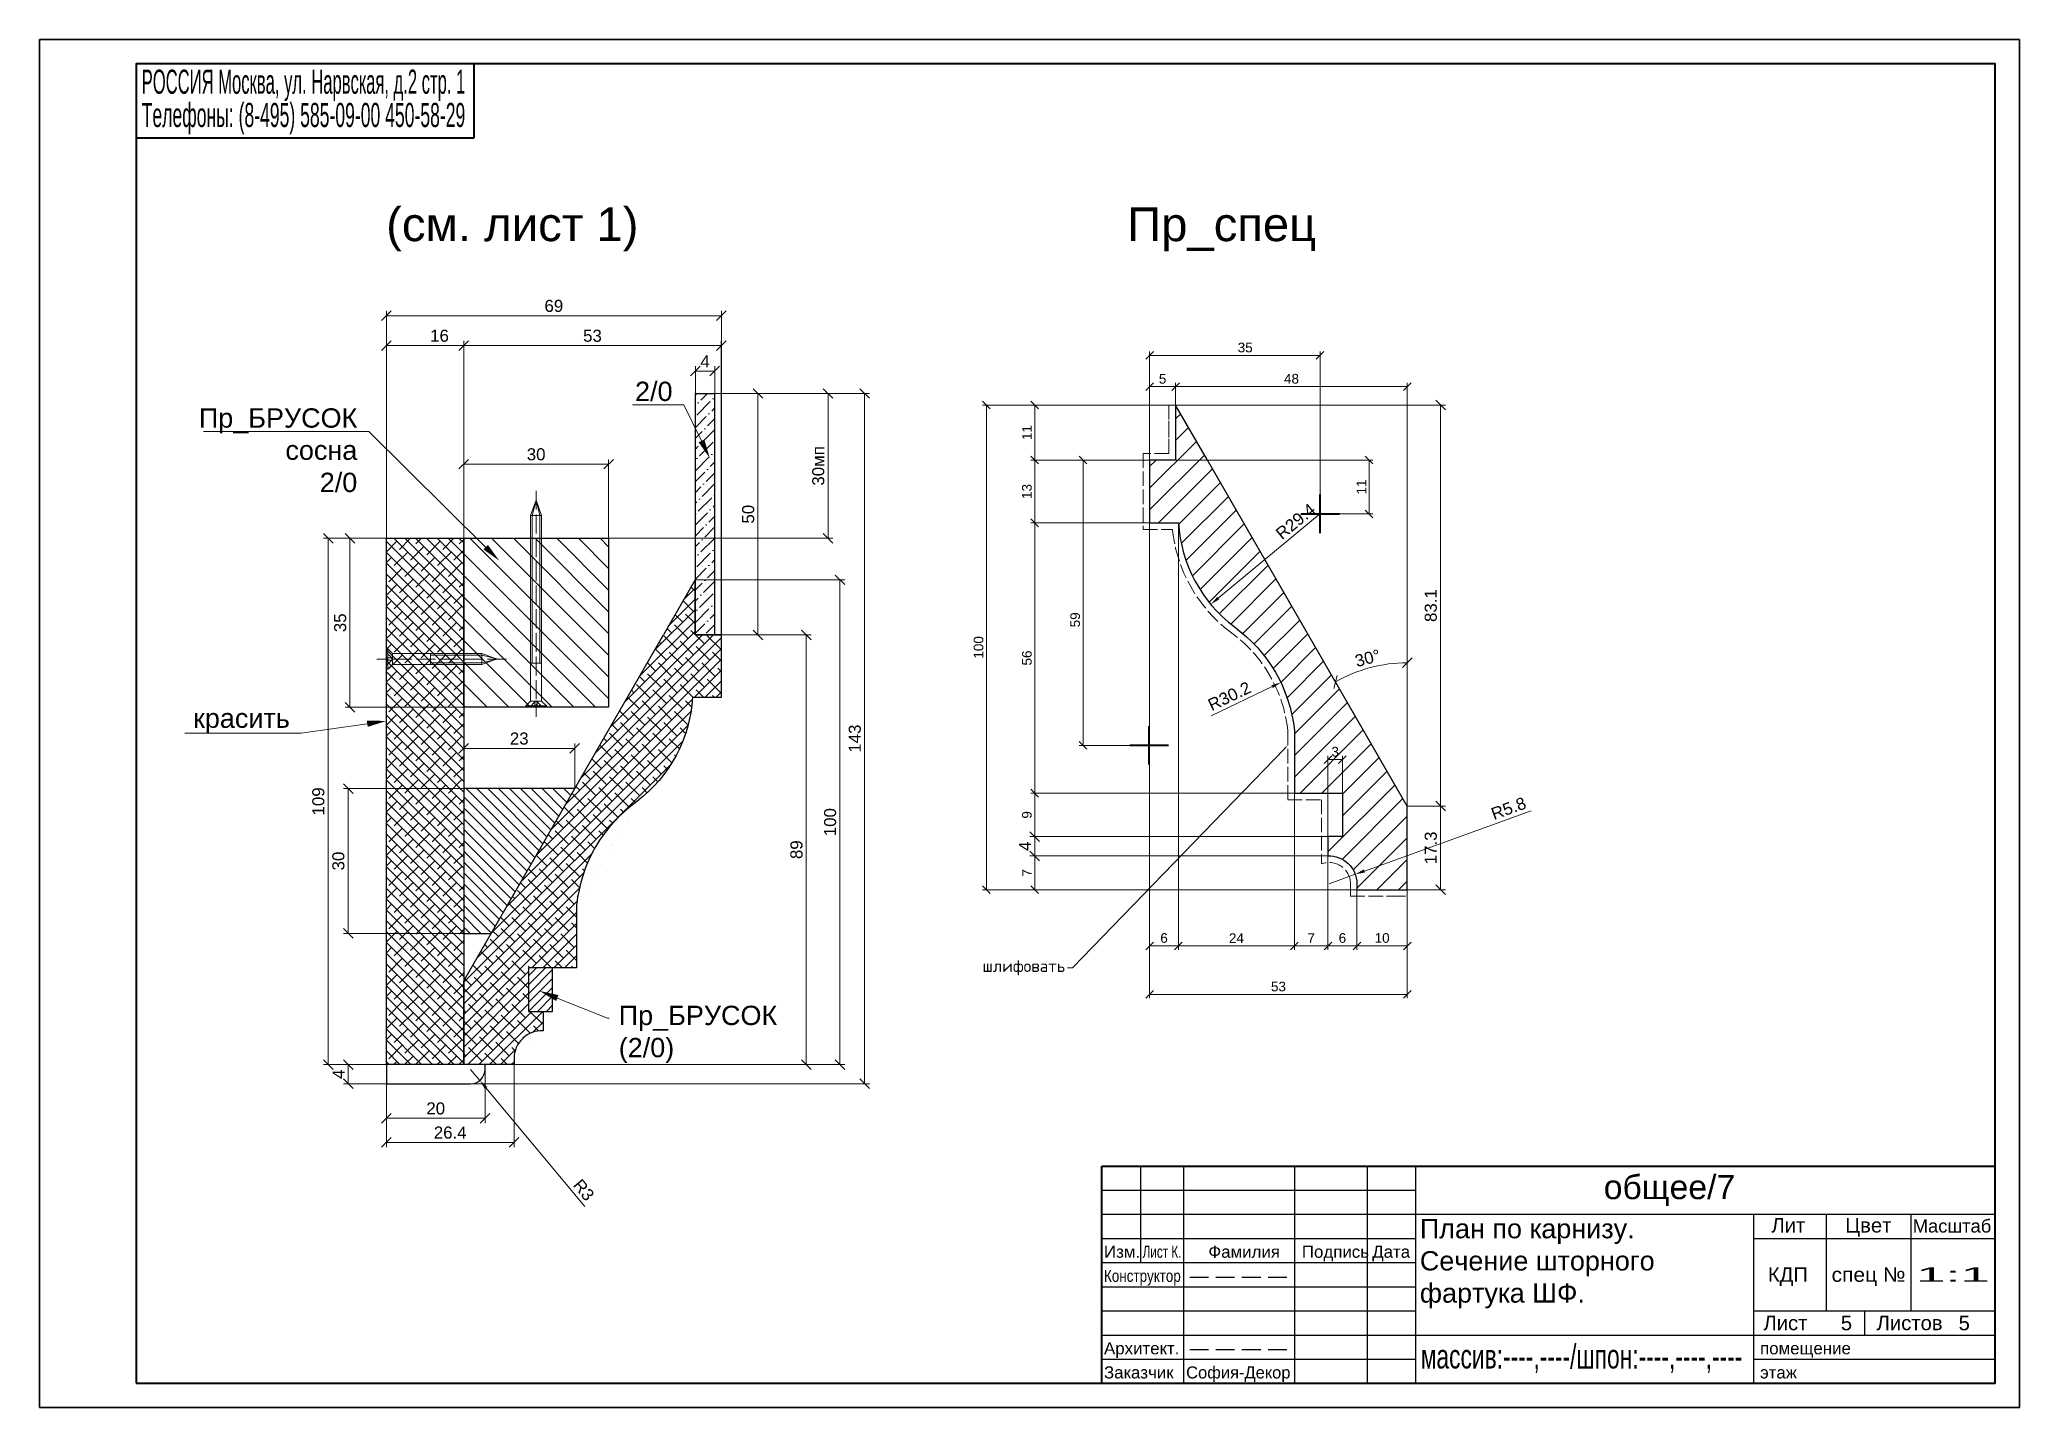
# Model space of a CAD drawing. Header units: millimetres. Extents: x 0 to 410, y 0 to 283.
import ezdxf
from ezdxf import colors
from ezdxf.entities.mleader import LeaderData, LeaderLine
from ezdxf.enums import TextEntityAlignment as Align
from ezdxf.math import Vec2, Vec3

# ---------------------------------------------------------------- set-up
doc = ezdxf.new("R2010")
doc.units = ezdxf.units.MM
for name, pattern in [('ACAD_ISO02W100', [15, 12, -3]), ('AM_ISO02W050', [7.5, 6, -1.5]), ('AM_ISO08W050', [18, 12, -1.5, 3, -1.5])]:
    doc.linetypes.add(name, pattern=pattern)
doc.layers.get('DEFPOINTS').update_dxf_attribs({"color": 106, "lineweight": 5})
for name, color, linetype, lineweight in [('pechatnaya_ramka', 2, 'Continuous', 30), ('КАРНИЗ МДФ', 31, 'Continuous', 30), ('КАРНИЗ Пр_N221', 3, 'Continuous', 30), ('крепеж', 3, 'Continuous', 15), ('Линии Размерные и Текст', 1, 'Continuous', 5), ('Линии Штриховки и Заливка', 1, 'Continuous', 5), ('профили', 20, 'Continuous', 30), ('размеры', 1, 'Continuous', 5), ('служебный слой РАЗМЕРЫ', 4, 'Continuous', 13), ('служебный слой ШТРИХОВКА', 4, 'Continuous', 5), ('ШТАМП', 7, 'Continuous', 30)]:
    doc.layers.add(name, color=color, linetype=linetype, lineweight=lineweight)
doc.styles.get("Standard").update_dxf_attribs({"font": 'arial.ttf'})
doc.styles.add('ЕСКД профили текст', font='isocpeur.ttf')
doc.dimstyles.get("Standard").update_dxf_attribs({"dimscale": 0, "dimtxt": 2.5, "dimasz": 2, "dimexe": 1, "dimexo": 0, "dimgap": 0.75, "dimtad": 1, "dimdsep": 46, "dimtxsty": 'Standard', "dimblk": 'OBLIQUE', "dimcen": 1.5, "dimclrd": 256, "dimclre": 256, "dimclrt": 7, "dimazin": 0, "dimtfac": 1, "dimtmove": 1, "dimatfit": 3, "dimfxl": 1, "dimtolj": 1, "dimtzin": 0, "dimlwd": 5, "dimlwe": 5, "dimarcsym": 0})
doc.dimstyles.new('STANDARD 16', dxfattribs={"dimscale": 0.8, "dimtxt": 2.5, "dimasz": 2, "dimexe": 1, "dimexo": 0, "dimgap": 0.75, "dimtad": 1, "dimdec": 0, "dimlfac": 16, "dimdsep": 46, "dimtxsty": 'Standard', "dimblk": 'OBLIQUE', "dimcen": 1.5, "dimclrd": 256, "dimclre": 256, "dimclrt": 7, "dimazin": 0, "dimtfac": 1, "dimtdec": 0, "dimtmove": 1, "dimatfit": 3, "dimfxl": 1, "dimtolj": 1, "dimtzin": 0, "dimlwd": 5, "dimlwe": 5, "dimarcsym": 0})
doc.dimstyles.new('STANDARD$4', dxfattribs={"dimscale": 0, "dimtxt": 2.5, "dimasz": 2, "dimexe": 1, "dimexo": 0, "dimgap": 0.75, "dimtad": 1, "dimdsep": 46, "dimtxsty": 'Standard', "dimblk1": 'OBLIQUE', "dimsah": 1, "dimcen": 1.5, "dimse1": 1, "dimclrd": 256, "dimclre": 256, "dimclrt": 7, "dimazin": 0, "dimtfac": 1, "dimtmove": 1, "dimatfit": 3, "dimldrblk": 'DOT', "dimfxl": 1, "dimtolj": 1, "dimtzin": 0, "dimlwd": 5, "dimlwe": 5, "dimarcsym": 0})

msp = doc.modelspace()

# ---------------------------------------------------------------- texts
at = {"layer": 'Линии Размерные и Текст'}
for s, p in [('(см. лист 1) ', (71.76, 241.591)), ('Пр_спец ', (225.204, 241.591))]:
    msp.add_text(s, height=7, dxfattribs=at).set_placement(p)
at = {"layer": 'ШТАМП', "lineweight": -3}
for s, height, width, p, p2 in [('РОССИЯ Москва, ул. Нарвская, д.2 стр. 1', 5, 0.492056, (21.142, 272.125), (88.145, 272.125)), ('Телефоны: (8-495) 585-09-00 450-58-29', 5, 0.521055, (21.142, 265.235), (88.145, 265.235)), ('Лист К.', 2.5, 0.695137, (228.392, 31), (236.431, 31)), ('спец №', 3, 1.036833, (371.04, 26.019), (386.34, 26.019)), ('1:1', 3, 2.626133, (388.54, 26.019), (403.84, 26.019)), ('Конструктор', 2.5, 0.796844, (220.392, 26), (236.291, 26)), ('----', 2.5, 4.64604, (237.392, 26), (259.006, 26)), ('массив:----,----/шпон:----,----,----', 5, 0.675513, (285.979, 8.062), (352.569, 8.062)), ('София-Декор', 2.5, 0.979626, (237.392, 6), (259.006, 6)), ('----', 2.5, 4.64604, (237.392, 11), (259.006, 11))]:
    msp.add_text(s, height=height, dxfattribs=dict(at, width=width)).set_placement(p, p2, align=Align.FIT)
for s, height, p in [('общее/7', 5, (323.868, 43.145)), ('Лит', 3, (358.58, 36.227)), ('Цвет', 3, (373.865, 36.227)), ('Изм.', 2.5, (220.392, 31)), ('Фамилия', 2.5, (242.004, 31)), ('Подпись', 2.5, (261.365, 31)), ('Дата', 2.5, (275.935, 31)), ('КДП', 3, (357.856, 26.019)), ('Лист', 3, (356.935, 16)), ('Листов', 3, (380.369, 16)), ('Архитект.', 2.5, (220.392, 11)), ('помещение', 2.5, (356.235, 11)), ('Заказчик', 2.5, (220.392, 6)), ('этаж', 2.5, (356.235, 6))]:
    msp.add_text(s, height=height, dxfattribs=at).set_placement(p)
msp.add_text('Масштаб', height=2.7208, dxfattribs=at).set_placement((387.849, 36.227), (404.111, 36.227), align=Align.ALIGNED)
for p in [(374.125, 18.984), (398.514, 18.984)]:
    msp.add_text('5', height=3, dxfattribs=at).set_placement(p, align=Align.TOP_CENTER)
at = {"layer": 'ШТАМП', "insert": (285.789, 39.04), "char_height": 4, "attachment_point": 1}
msp.add_mtext_dynamic_manual_height_columns('План по карнизу.\\PСечение шторного фартука ШФ.', width=67.13095, gutter_width=20, heights=[0], dxfattribs=at)

# ---------------------------------------------------------------- blocks, each defined once
blk = doc.blocks.new('_OBLIQUE')
at = {"color": 0, "linetype": 'ByBlock'}
blk.add_line((-0.5, -0.5), (0.5, 0.5), dxfattribs=at)
blk = doc.blocks.new('*D146')
at = {"layer": 'DEFPOINTS', "color": 0, "transparency": 16777216}
for p in [(51.97, 27.33), (53.35, -22.67), (60.94, -22.67)]:
    blk.add_point(p, dxfattribs=at)
at = {"layer": 'размеры', "lineweight": 5, "transparency": 16777216}
for p, q in [((51.97, 27.33), (61.94, 27.33)), ((60.94, 27.33), (60.94, -22.67)), ((53.35, -22.67), (61.94, -22.67))]:
    blk.add_line(p, q, dxfattribs=at)
at = {"layer": 'размеры', "lineweight": 5, "transparency": 16777216, "xscale": 2, "yscale": 2, "zscale": 2}
for p, rotation in [((60.94, 27.33), 90), ((60.94, -22.67), 270)]:
    blk.add_blockref('_OBLIQUE', p, dxfattribs=dict(at, rotation=rotation))
at = {"layer": 'размеры', "color": 7, "transparency": 16777216, "insert": (58.92, 2.33), "char_height": 2.5, "attachment_point": 5, "rotation": 90}
blk.add_mtext('\\A1;50', dxfattribs=at)
blk = doc.blocks.new('*D147')
at = {"layer": 'DEFPOINTS', "color": 0, "transparency": 16777216}
for p in [(53.34, -22.67), (10.43, -111.67), (70.94, -111.67)]:
    blk.add_point(p, dxfattribs=at)
at = {"layer": 'размеры', "lineweight": 5, "transparency": 16777216}
for p, q in [((53.34, -22.67), (71.94, -22.67)), ((70.94, -22.67), (70.94, -111.67)), ((10.43, -111.67), (71.94, -111.67))]:
    blk.add_line(p, q, dxfattribs=at)
at = {"layer": 'размеры', "lineweight": 5, "transparency": 16777216, "xscale": 2, "yscale": 2, "zscale": 2}
for p, rotation in [((70.94, -22.67), 90), ((70.94, -111.67), 270)]:
    blk.add_blockref('_OBLIQUE', p, dxfattribs=dict(at, rotation=rotation))
at = {"layer": 'размеры', "color": 7, "transparency": 16777216, "insert": (68.92, -67.17), "char_height": 2.5, "attachment_point": 5, "rotation": 90}
blk.add_mtext('\\A1;89', dxfattribs=at)
blk = doc.blocks.new('*D148')
at = {"layer": 'DEFPOINTS', "color": 0, "transparency": 16777216}
for p in [(47.97, -11.27), (77.91, -11.27), (10.43, -111.67)]:
    blk.add_point(p, dxfattribs=at)
at = {"layer": 'размеры', "lineweight": 5, "transparency": 16777216}
for p, q in [((47.97, -11.27), (78.91, -11.27)), ((77.91, -111.67), (77.91, -11.27)), ((10.43, -111.67), (78.91, -111.67))]:
    blk.add_line(p, q, dxfattribs=at)
at = {"layer": 'размеры', "lineweight": 5, "transparency": 16777216, "xscale": 2, "yscale": 2, "zscale": 2}
for p, rotation in [((77.91, -11.27), 90), ((77.91, -111.67), 270)]:
    blk.add_blockref('_OBLIQUE', p, dxfattribs=dict(at, rotation=rotation))
at = {"layer": 'размеры', "color": 7, "transparency": 16777216, "insert": (75.88, -61.47), "char_height": 2.5, "attachment_point": 5, "rotation": 90}
blk.add_mtext('\\A1;100', dxfattribs=at)
blk = doc.blocks.new('*D149')
at = {"layer": 'DEFPOINTS', "color": 0, "transparency": 16777216}
for p in [(51.97, 27.33), (1.43, -115.67), (83.02, -115.67)]:
    blk.add_point(p, dxfattribs=at)
at = {"layer": 'размеры', "lineweight": 5, "transparency": 16777216}
for p, q in [((51.97, 27.33), (84.02, 27.33)), ((83.02, 27.33), (83.02, -115.67)), ((1.43, -115.67), (84.02, -115.67))]:
    blk.add_line(p, q, dxfattribs=at)
at = {"layer": 'размеры', "lineweight": 5, "transparency": 16777216, "xscale": 2, "yscale": 2, "zscale": 2}
for p, rotation in [((83.02, 27.33), 90), ((83.02, -115.67), 270)]:
    blk.add_blockref('_OBLIQUE', p, dxfattribs=dict(at, rotation=rotation))
at = {"layer": 'размеры', "color": 7, "transparency": 16777216, "insert": (81, -44.17), "char_height": 2.5, "attachment_point": 5, "rotation": 90}
blk.add_mtext('\\A1;143', dxfattribs=at)
blk = doc.blocks.new('*D150')
at = {"layer": 'DEFPOINTS', "color": 0, "transparency": 16777216}
for p in [(0, -54.52), (-23.91, -84.52), (0, -84.52)]:
    blk.add_point(p, dxfattribs=at)
at = {"layer": 'размеры', "lineweight": 5, "transparency": 16777216}
for p, q in [((0, -54.52), (-24.91, -54.52)), ((-23.91, -54.52), (-23.91, -84.52)), ((0, -84.52), (-24.91, -84.52))]:
    blk.add_line(p, q, dxfattribs=at)
at = {"layer": 'размеры', "lineweight": 5, "transparency": 16777216, "xscale": 2, "yscale": 2, "zscale": 2}
for p, rotation in [((-23.91, -54.52), 90), ((-23.91, -84.52), 270)]:
    blk.add_blockref('_OBLIQUE', p, dxfattribs=dict(at, rotation=rotation))
at = {"layer": 'размеры', "color": 7, "transparency": 16777216, "insert": (-25.94, -69.52), "char_height": 2.5, "attachment_point": 5, "rotation": 90}
blk.add_mtext('\\A1;30', dxfattribs=at)
blk = doc.blocks.new('*D151')
at = {"layer": 'DEFPOINTS', "color": 0, "transparency": 16777216}
for p in [(23, -46.19), (0, -54.77), (23, -54.52)]:
    blk.add_point(p, dxfattribs=at)
at = {"layer": 'размеры', "lineweight": 5, "transparency": 16777216}
for p, q in [((0, -54.77), (0, -45.19)), ((0, -46.19), (23, -46.19)), ((23, -54.52), (23, -45.19))]:
    blk.add_line(p, q, dxfattribs=at)
at = {"layer": 'размеры', "lineweight": 5, "transparency": 16777216, "xscale": 2, "yscale": 2, "zscale": 2, "rotation": 180}
blk.add_blockref('_OBLIQUE', (0, -46.19), dxfattribs=at)
at = {"layer": 'размеры', "lineweight": 5, "transparency": 16777216, "xscale": 2, "yscale": 2, "zscale": 2}
blk.add_blockref('_OBLIQUE', (23, -46.19), dxfattribs=at)
at = {"layer": 'размеры', "color": 7, "transparency": 16777216, "insert": (11.5, -44.16), "char_height": 2.5, "attachment_point": 5}
blk.add_mtext('\\A1;23', dxfattribs=at)
blk = doc.blocks.new('*D152')
at = {"layer": 'DEFPOINTS', "color": 0, "transparency": 16777216}
for p in [(51.97, 31.97), (47.97, 27.33), (51.97, 27.33)]:
    blk.add_point(p, dxfattribs=at)
at = {"layer": 'размеры', "lineweight": 5, "transparency": 16777216}
for p, q in [((47.97, 27.33), (47.97, 32.97)), ((51.97, 27.33), (51.97, 32.97)), ((47.97, 31.97), (51.97, 31.97))]:
    blk.add_line(p, q, dxfattribs=at)
at = {"layer": 'размеры', "lineweight": 5, "transparency": 16777216, "xscale": 2, "yscale": 2, "zscale": 2, "rotation": 180}
blk.add_blockref('_OBLIQUE', (47.97, 31.97), dxfattribs=at)
at = {"layer": 'размеры', "lineweight": 5, "transparency": 16777216, "xscale": 2, "yscale": 2, "zscale": 2}
blk.add_blockref('_OBLIQUE', (51.97, 31.97), dxfattribs=at)
at = {"layer": 'размеры', "color": 7, "transparency": 16777216, "insert": (49.97, 33.97), "char_height": 2.5, "attachment_point": 5}
blk.add_mtext('\\A1;4', dxfattribs=at)
blk = doc.blocks.new('*D153')
at = {"layer": 'DEFPOINTS', "color": 0, "transparency": 16777216}
for p in [(53.35, 43.43), (-16, -2.67), (53.35, -22.67)]:
    blk.add_point(p, dxfattribs=at)
at = {"layer": 'размеры', "lineweight": 5, "transparency": 16777216}
for p, q in [((-16, -2.67), (-16, 44.43)), ((-16, 43.43), (53.35, 43.43)), ((53.35, -22.67), (53.35, 44.43))]:
    blk.add_line(p, q, dxfattribs=at)
at = {"layer": 'размеры', "lineweight": 5, "transparency": 16777216, "xscale": 2, "yscale": 2, "zscale": 2, "rotation": 180}
blk.add_blockref('_OBLIQUE', (-16, 43.43), dxfattribs=at)
at = {"layer": 'размеры', "lineweight": 5, "transparency": 16777216, "xscale": 2, "yscale": 2, "zscale": 2}
blk.add_blockref('_OBLIQUE', (53.35, 43.43), dxfattribs=at)
at = {"layer": 'размеры', "color": 7, "transparency": 16777216, "insert": (18.67, 45.46), "char_height": 2.5, "attachment_point": 5}
blk.add_mtext('\\A1;69', dxfattribs=at)
blk = doc.blocks.new('*D154')
at = {"layer": 'DEFPOINTS', "color": 0, "transparency": 16777216}
for p in [(-16, -111.68), (4.43, -111.67), (4.43, -122.81)]:
    blk.add_point(p, dxfattribs=at)
at = {"layer": 'размеры', "lineweight": 5, "transparency": 16777216}
for p, q in [((-16, -111.68), (-16, -123.81)), ((4.43, -111.67), (4.43, -123.81)), ((-16, -122.81), (4.43, -122.81))]:
    blk.add_line(p, q, dxfattribs=at)
at = {"layer": 'размеры', "lineweight": 5, "transparency": 16777216, "xscale": 2, "yscale": 2, "zscale": 2, "rotation": 180}
blk.add_blockref('_OBLIQUE', (-16, -122.81), dxfattribs=at)
at = {"layer": 'размеры', "lineweight": 5, "transparency": 16777216, "xscale": 2, "yscale": 2, "zscale": 2}
blk.add_blockref('_OBLIQUE', (4.43, -122.81), dxfattribs=at)
at = {"layer": 'размеры', "color": 7, "transparency": 16777216, "insert": (-5.79, -120.78), "char_height": 2.5, "attachment_point": 5}
blk.add_mtext('\\A1;20', dxfattribs=at)
blk = doc.blocks.new('*D155')
at = {"layer": 'DEFPOINTS', "color": 0, "transparency": 16777216}
for p in [(0, 37.25), (-16, -2.67), (0, -2.67)]:
    blk.add_point(p, dxfattribs=at)
at = {"layer": 'размеры', "lineweight": 5, "transparency": 16777216}
for p, q in [((-16, -2.67), (-16, 38.25)), ((-16, 37.25), (0, 37.25)), ((0, -2.67), (0, 38.25))]:
    blk.add_line(p, q, dxfattribs=at)
at = {"layer": 'размеры', "lineweight": 5, "transparency": 16777216, "xscale": 2, "yscale": 2, "zscale": 2, "rotation": 180}
blk.add_blockref('_OBLIQUE', (-16, 37.25), dxfattribs=at)
at = {"layer": 'размеры', "lineweight": 5, "transparency": 16777216, "xscale": 2, "yscale": 2, "zscale": 2}
blk.add_blockref('_OBLIQUE', (0, 37.25), dxfattribs=at)
at = {"layer": 'размеры', "color": 7, "transparency": 16777216, "insert": (-5, 39.28), "char_height": 2.5, "attachment_point": 5}
blk.add_mtext('\\A1;16', dxfattribs=at)
blk = doc.blocks.new('*D156')
at = {"layer": 'DEFPOINTS', "color": 0, "transparency": 16777216}
for p in [(53.34, 37.25), (0, 7.33), (53.34, -22.67)]:
    blk.add_point(p, dxfattribs=at)
at = {"layer": 'размеры', "lineweight": 5, "transparency": 16777216}
for p, q in [((0, 7.33), (0, 38.25)), ((0, 37.25), (53.34, 37.25)), ((53.34, -22.67), (53.34, 38.25))]:
    blk.add_line(p, q, dxfattribs=at)
at = {"layer": 'размеры', "lineweight": 5, "transparency": 16777216, "xscale": 2, "yscale": 2, "zscale": 2, "rotation": 180}
blk.add_blockref('_OBLIQUE', (0, 37.25), dxfattribs=at)
at = {"layer": 'размеры', "lineweight": 5, "transparency": 16777216, "xscale": 2, "yscale": 2, "zscale": 2}
blk.add_blockref('_OBLIQUE', (53.34, 37.25), dxfattribs=at)
at = {"layer": 'размеры', "color": 7, "transparency": 16777216, "insert": (26.67, 39.28), "char_height": 2.5, "attachment_point": 5}
blk.add_mtext('\\A1;53', dxfattribs=at)
blk = doc.blocks.new('*D157')
at = {"layer": 'DEFPOINTS', "color": 0, "transparency": 16777216}
for p in [(30, 12.69), (0, -2.67), (30, -2.67)]:
    blk.add_point(p, dxfattribs=at)
at = {"layer": 'размеры', "lineweight": 5, "transparency": 16777216}
for p, q in [((0, -2.67), (0, 13.69)), ((0, 12.69), (30, 12.69)), ((30, -2.67), (30, 13.69))]:
    blk.add_line(p, q, dxfattribs=at)
at = {"layer": 'размеры', "lineweight": 5, "transparency": 16777216, "xscale": 2, "yscale": 2, "zscale": 2, "rotation": 180}
blk.add_blockref('_OBLIQUE', (0, 12.69), dxfattribs=at)
at = {"layer": 'размеры', "lineweight": 5, "transparency": 16777216, "xscale": 2, "yscale": 2, "zscale": 2}
blk.add_blockref('_OBLIQUE', (30, 12.69), dxfattribs=at)
at = {"layer": 'размеры', "color": 7, "transparency": 16777216, "insert": (15, 14.72), "char_height": 2.5, "attachment_point": 5}
blk.add_mtext('\\A1;30', dxfattribs=at)
blk = doc.blocks.new('*D158')
at = {"layer": 'DEFPOINTS', "color": 0, "transparency": 16777216}
for p in [(-16, -2.67), (-23.55, -37.67), (0, -37.67)]:
    blk.add_point(p, dxfattribs=at)
at = {"layer": 'размеры', "lineweight": 5, "transparency": 16777216}
for p, q in [((-16, -2.67), (-24.55, -2.67)), ((-23.55, -2.67), (-23.55, -37.67)), ((0, -37.67), (-24.55, -37.67))]:
    blk.add_line(p, q, dxfattribs=at)
at = {"layer": 'размеры', "lineweight": 5, "transparency": 16777216, "xscale": 2, "yscale": 2, "zscale": 2}
for p, rotation in [((-23.55, -2.67), 90), ((-23.55, -37.67), 270)]:
    blk.add_blockref('_OBLIQUE', p, dxfattribs=dict(at, rotation=rotation))
at = {"layer": 'размеры', "color": 7, "transparency": 16777216, "insert": (-25.57, -20.17), "char_height": 2.5, "attachment_point": 5, "rotation": 90}
blk.add_mtext('\\A1;35', dxfattribs=at)
blk = doc.blocks.new('*D159')
at = {"layer": 'DEFPOINTS', "color": 0, "transparency": 16777216}
for p in [(-16, -2.67), (-28.05, -111.68), (-16.19, -111.68)]:
    blk.add_point(p, dxfattribs=at)
at = {"layer": 'размеры', "lineweight": 5, "transparency": 16777216}
for p, q in [((-16, -2.67), (-29.05, -2.67)), ((-28.05, -2.67), (-28.05, -111.68)), ((-16.19, -111.68), (-29.05, -111.68))]:
    blk.add_line(p, q, dxfattribs=at)
at = {"layer": 'размеры', "lineweight": 5, "transparency": 16777216, "xscale": 2, "yscale": 2, "zscale": 2}
for p, rotation in [((-28.05, -2.67), 90), ((-28.05, -111.68), 270)]:
    blk.add_blockref('_OBLIQUE', p, dxfattribs=dict(at, rotation=rotation))
at = {"layer": 'размеры', "color": 7, "transparency": 16777216, "insert": (-30.08, -57.17), "char_height": 2.5, "attachment_point": 5, "rotation": 90}
blk.add_mtext('\\A1;109', dxfattribs=at)
blk = doc.blocks.new('*D160')
at = {"layer": 'DEFPOINTS', "color": 0, "transparency": 16777216}
for p in [(-23.91, -111.68), (-16, -111.68), (-16, -115.67)]:
    blk.add_point(p, dxfattribs=at)
at = {"layer": 'размеры', "lineweight": 5, "transparency": 16777216}
for p, q in [((-16, -111.68), (-24.91, -111.68)), ((-23.91, -115.67), (-23.91, -111.68)), ((-16, -115.67), (-24.91, -115.67))]:
    blk.add_line(p, q, dxfattribs=at)
at = {"layer": 'размеры', "lineweight": 5, "transparency": 16777216, "xscale": 2, "yscale": 2, "zscale": 2}
for p, rotation in [((-23.91, -111.68), 90), ((-23.91, -115.67), 270)]:
    blk.add_blockref('_OBLIQUE', p, dxfattribs=dict(at, rotation=rotation))
at = {"layer": 'размеры', "color": 7, "transparency": 16777216, "insert": (-25.91, -113.68), "char_height": 2.5, "attachment_point": 5, "rotation": 90}
blk.add_mtext('\\A1;4', dxfattribs=at)
blk = doc.blocks.new('*D161')
at = {"layer": 'DEFPOINTS', "color": 0, "transparency": 16777216}
for p in [(10.43, -111.68), (-16, -115.67), (10.43, -127.81)]:
    blk.add_point(p, dxfattribs=at)
at = {"layer": 'Линии Размерные и Текст', "lineweight": 5, "transparency": 16777216}
for p, q in [((10.43, -111.68), (10.43, -128.81)), ((-16, -115.67), (-16, -128.81)), ((-16, -127.81), (10.43, -127.81))]:
    blk.add_line(p, q, dxfattribs=at)
at = {"layer": 'Линии Размерные и Текст', "lineweight": 5, "transparency": 16777216, "xscale": 2, "yscale": 2, "zscale": 2, "rotation": 180}
blk.add_blockref('_OBLIQUE', (-16, -127.81), dxfattribs=at)
at = {"layer": 'Линии Размерные и Текст', "lineweight": 5, "transparency": 16777216, "xscale": 2, "yscale": 2, "zscale": 2}
blk.add_blockref('_OBLIQUE', (10.43, -127.81), dxfattribs=at)
at = {"layer": 'Линии Размерные и Текст', "color": 7, "transparency": 16777216, "insert": (-2.79, -125.78), "char_height": 2.5, "attachment_point": 5}
blk.add_mtext('\\A1;26.4', dxfattribs=at)
blk = doc.blocks.new('*D163')
at = {"layer": 'DEFPOINTS', "color": 0, "transparency": 16777216}
for p in [(1.43, -112.67), (3.35, -114.98)]:
    blk.add_point(p, dxfattribs=at)
at = {"layer": 'Линии Размерные и Текст', "lineweight": 5, "transparency": 16777216}
for p, q in [((1.43, -112.67), (3.35, -114.98)), ((25.06, -141.08), (4.62, -116.52))]:
    blk.add_line(p, q, dxfattribs=at)
at = {"layer": 'Линии Размерные и Текст', "transparency": 16777216}
blk.add_solid([(4.88, -116.3), (4.37, -116.73), (3.35, -114.98)], dxfattribs=at)
at = {"layer": 'Линии Размерные и Текст', "color": 7, "transparency": 16777216, "insert": (24.85, -137.66), "char_height": 2.5, "attachment_point": 5, "rotation": 309.7623}
blk.add_mtext('\\A1;R3', dxfattribs=at)
blk = doc.blocks.new('_Dot')
at = {"color": 0, "linetype": 'ByBlock', "lineweight": -2}
blk.add_line((-0.5, 0), (-1, 0), dxfattribs=at)
at = {"color": 0, "linetype": 'ByBlock', "const_width": 0.5}
blk.add_lwpolyline([(-0.25, 0, 1), (0.25, 0, 1)], format="xyb", close=True, dxfattribs=at)
blk = doc.blocks.new('*D162')
at = {"layer": 'DEFPOINTS', "color": 0, "transparency": 16777216}
for p in [(51.97, 27.33), (75.45, 27.33), (24, -2.67)]:
    blk.add_point(p, dxfattribs=at)
at = {"layer": 'Линии Размерные и Текст', "lineweight": 5, "transparency": 16777216}
for p, q in [((51.97, 27.33), (76.45, 27.33)), ((75.45, -2.67), (75.45, 27.33)), ((24, -2.67), (76.45, -2.67))]:
    blk.add_line(p, q, dxfattribs=at)
at = {"layer": 'Линии Размерные и Текст', "lineweight": 5, "transparency": 16777216, "xscale": 2, "yscale": 2, "zscale": 2}
for p, rotation in [((75.45, 27.33), 90), ((75.45, -2.67), 270)]:
    blk.add_blockref('_OBLIQUE', p, dxfattribs=dict(at, rotation=rotation))
at = {"layer": 'Линии Размерные и Текст', "color": 7, "transparency": 16777216, "insert": (73.43, 12.33), "char_height": 2.5, "attachment_point": 5, "rotation": 90}
blk.add_mtext('\\A1;30мп', dxfattribs=at)
blk = doc.blocks.new('саморез в потолок')
at = {"layer": 'крепеж', "linetype": 'AM_ISO02W050', "extrusion": (0, 1, 0)}
blk.add_lwpolyline([(-68.57, 0), (3, 0)], dxfattribs=at)
at = {"layer": 'крепеж', "extrusion": (1, 0, 0)}
blk.add_lwpolyline([(3.25, 0), (-3.25, 0)], dxfattribs=at)
at = {"layer": 'крепеж', "extrusion": (0, 1, 0)}
for points, elevation in [([(0, 0), (-0.43, 0)], 3.25), ([(-1.93, 0), (-60.76, 0)], 1.75), ([(-14, 0), (-60.76, 0)], 1.2), ([(0, 0), (-0.43, 0)], -3.25), ([(-1.93, 0), (-60.76, 0)], -1.75), ([(-14, 0), (-60.76, 0)], -1.2)]:
    blk.add_lwpolyline(points, dxfattribs=dict(at, elevation=elevation))
at = {"layer": 'крепеж', "linetype": 'AM_ISO08W050', "extrusion": (0.69209, 0.721811, 0), "elevation": 1.44}
blk.add_lwpolyline([(-0.97, 0), (1.38, 0)], dxfattribs=at)
at = {"layer": 'крепеж', "linetype": 'AM_ISO08W050', "extrusion": (0, 1, 0)}
for elevation in [0.37, -0.37]:
    blk.add_lwpolyline([(0, 0), (-1.7, 0)], dxfattribs=dict(at, elevation=elevation))
at = {"layer": 'крепеж', "extrusion": (1, 0, 0)}
for points, elevation in [([(3.25, 0), (-3.25, 0)], 0.43), ([(-1.75, 0), (1.75, 0)], 1.93), ([(1.75, 0), (-1.75, 0)], 14), ([(1.75, 0), (-1.75, 0)], 60.76)]:
    blk.add_lwpolyline(points, dxfattribs=dict(at, elevation=elevation))
at = {"layer": 'крепеж', "extrusion": (-0.707107, -0.707107, 0), "elevation": -2.6}
blk.add_lwpolyline([(0.13, 0), (-1.99, 0)], dxfattribs=at)
at = {"layer": 'крепеж', "linetype": 'AM_ISO08W050', "extrusion": (1, 0, 0), "elevation": 1.7}
blk.add_lwpolyline([(0.37, 0), (-0.37, 0)], dxfattribs=at)
at = {"layer": 'крепеж', "extrusion": (-0.34202, -0.939693, 0), "elevation": -22.43}
blk.add_lwpolyline([(56.5, 0), (61.61, 0)], dxfattribs=at)
at = {"layer": 'крепеж', "extrusion": (-0.242152, -0.970238, 0), "elevation": -15.88}
blk.add_lwpolyline([(58.66, 0), (63.62, 0)], dxfattribs=at)
at = {"layer": 'крепеж', "extrusion": (0.34202, -0.939693, 0), "elevation": 22.43}
blk.add_lwpolyline([(56.5, 0), (61.61, 0)], dxfattribs=at)
at = {"layer": 'крепеж', "linetype": 'AM_ISO08W050', "extrusion": (-0.69209, 0.721811, 0), "elevation": -1.44}
blk.add_lwpolyline([(-0.97, 0), (1.38, 0)], dxfattribs=at)
at = {"layer": 'крепеж', "extrusion": (0.707107, -0.707107, 0), "elevation": 2.6}
blk.add_lwpolyline([(0.13, 0), (-1.99, 0)], dxfattribs=at)
at = {"layer": 'крепеж', "extrusion": (-0.242152, 0.970238, 0), "elevation": -15.88}
blk.add_lwpolyline([(-58.66, 0), (-63.62, 0)], dxfattribs=at)
blk = doc.blocks.new('саморез')
at = {"layer": 'крепеж', "linetype": 'AM_ISO02W050', "extrusion": (0, 1, 0)}
blk.add_lwpolyline([(-38, 0), (3, 0)], dxfattribs=at)
at = {"layer": 'крепеж', "extrusion": (1, 0, 0)}
blk.add_lwpolyline([(3.25, 0), (-3.25, 0)], dxfattribs=at)
at = {"layer": 'крепеж', "extrusion": (0, 1, 0)}
for points, elevation in [([(0, 0), (-0.43, 0)], 3.25), ([(-1.93, 0), (-30.19, 0)], 1.75), ([(-14, 0), (-30.19, 0)], 1.2), ([(0, 0), (-0.43, 0)], -3.25), ([(-1.93, 0), (-30.19, 0)], -1.75), ([(-14, 0), (-30.19, 0)], -1.2)]:
    blk.add_lwpolyline(points, dxfattribs=dict(at, elevation=elevation))
at = {"layer": 'крепеж', "linetype": 'AM_ISO08W050', "extrusion": (0.69209, 0.721811, 0), "elevation": 1.44}
blk.add_lwpolyline([(-0.97, 0), (1.38, 0)], dxfattribs=at)
at = {"layer": 'крепеж', "linetype": 'AM_ISO08W050', "extrusion": (0, 1, 0)}
for elevation in [0.37, -0.37]:
    blk.add_lwpolyline([(0, 0), (-1.7, 0)], dxfattribs=dict(at, elevation=elevation))
at = {"layer": 'крепеж', "extrusion": (1, 0, 0)}
for points, elevation in [([(3.25, 0), (-3.25, 0)], 0.43), ([(-1.75, 0), (1.75, 0)], 1.93), ([(1.75, 0), (-1.75, 0)], 14), ([(1.75, 0), (-1.75, 0)], 30.19)]:
    blk.add_lwpolyline(points, dxfattribs=dict(at, elevation=elevation))
at = {"layer": 'крепеж', "extrusion": (-0.707107, -0.707107, 0), "elevation": -2.6}
blk.add_lwpolyline([(0.13, 0), (-1.99, 0)], dxfattribs=at)
at = {"layer": 'крепеж', "linetype": 'AM_ISO08W050', "extrusion": (1, 0, 0), "elevation": 1.7}
blk.add_lwpolyline([(0.37, 0), (-0.37, 0)], dxfattribs=at)
at = {"layer": 'крепеж', "extrusion": (-0.34202, -0.939693, 0), "elevation": -11.97}
blk.add_lwpolyline([(27.77, 0), (32.89, 0)], dxfattribs=at)
at = {"layer": 'крепеж', "extrusion": (-0.242152, -0.970238, 0), "elevation": -8.48}
blk.add_lwpolyline([(29, 0), (33.96, 0)], dxfattribs=at)
at = {"layer": 'крепеж', "extrusion": (0.34202, -0.939693, 0), "elevation": 11.97}
blk.add_lwpolyline([(27.77, 0), (32.89, 0)], dxfattribs=at)
at = {"layer": 'крепеж', "extrusion": (-0.242152, 0.970238, 0), "elevation": -8.48}
blk.add_lwpolyline([(-29, 0), (-33.96, 0)], dxfattribs=at)
at = {"layer": 'крепеж', "linetype": 'AM_ISO08W050', "extrusion": (-0.69209, 0.721811, 0), "elevation": -1.44}
blk.add_lwpolyline([(-0.97, 0), (1.38, 0)], dxfattribs=at)
at = {"layer": 'крепеж', "extrusion": (0.707107, -0.707107, 0), "elevation": 2.6}
blk.add_lwpolyline([(0.13, 0), (-1.99, 0)], dxfattribs=at)
blk = doc.blocks.new('*D243')
at = {"layer": 'DEFPOINTS', "color": 0, "transparency": 16777216}
for p in [(229.84, 196.24), (216.05, 137.15), (225.76, 137.15)]:
    blk.add_point(p, dxfattribs=at)
at = {"layer": 'Линии Размерные и Текст', "lineweight": 5, "transparency": 16777216}
for p, q in [((229.84, 196.24), (215.25, 196.24)), ((216.05, 196.24), (216.05, 137.15)), ((225.76, 137.15), (215.25, 137.15))]:
    blk.add_line(p, q, dxfattribs=at)
at = {"layer": 'Линии Размерные и Текст', "lineweight": 5, "transparency": 16777216, "xscale": 1.6, "yscale": 1.6, "zscale": 1.6}
for p, rotation in [((216.05, 196.24), 90), ((216.05, 137.15), 270)]:
    blk.add_blockref('_OBLIQUE', p, dxfattribs=dict(at, rotation=rotation))
at = {"layer": 'Линии Размерные и Текст', "color": 7, "transparency": 16777216, "insert": (214.43, 163.15), "char_height": 2, "attachment_point": 5, "rotation": 90}
blk.add_mtext('\\A1;59', dxfattribs=at)
blk = doc.blocks.new('*D244')
at = {"layer": 'DEFPOINTS', "color": 0, "transparency": 16777216}
for p in [(235.81, 183.24), (259.81, 127.24), (235.81, 95.61)]:
    blk.add_point(p, dxfattribs=at)
at = {"layer": 'Линии Размерные и Текст', "lineweight": 5, "transparency": 16777216}
for p, q in [((235.81, 183.24), (235.81, 94.81)), ((259.81, 127.24), (259.81, 94.81)), ((259.81, 95.61), (235.81, 95.61))]:
    blk.add_line(p, q, dxfattribs=at)
at = {"layer": 'Линии Размерные и Текст', "lineweight": 5, "transparency": 16777216, "xscale": 1.6, "yscale": 1.6, "zscale": 1.6, "rotation": 180}
blk.add_blockref('_OBLIQUE', (235.81, 95.61), dxfattribs=at)
at = {"layer": 'Линии Размерные и Текст', "lineweight": 5, "transparency": 16777216, "xscale": 1.6, "yscale": 1.6, "zscale": 1.6}
blk.add_blockref('_OBLIQUE', (259.81, 95.61), dxfattribs=at)
at = {"layer": 'Линии Размерные и Текст', "color": 7, "transparency": 16777216, "insert": (247.81, 97.21), "char_height": 2, "attachment_point": 5}
blk.add_mtext('\\A1;24', dxfattribs=at)
blk = doc.blocks.new('*D245')
at = {"layer": 'DEFPOINTS', "color": 0, "transparency": 16777216}
for p in [(259.81, 127.24), (266.76, 114.24), (259.81, 95.61)]:
    blk.add_point(p, dxfattribs=at)
at = {"layer": 'Линии Размерные и Текст', "lineweight": 5, "transparency": 16777216}
for p, q in [((259.81, 127.24), (259.81, 94.81)), ((266.76, 114.24), (266.76, 94.81)), ((266.76, 95.61), (259.81, 95.61))]:
    blk.add_line(p, q, dxfattribs=at)
at = {"layer": 'Линии Размерные и Текст', "lineweight": 5, "transparency": 16777216, "xscale": 1.6, "yscale": 1.6, "zscale": 1.6, "rotation": 180}
blk.add_blockref('_OBLIQUE', (259.81, 95.61), dxfattribs=at)
at = {"layer": 'Линии Размерные и Текст', "lineweight": 5, "transparency": 16777216, "xscale": 1.6, "yscale": 1.6, "zscale": 1.6}
blk.add_blockref('_OBLIQUE', (266.76, 95.61), dxfattribs=at)
at = {"layer": 'Линии Размерные и Текст', "color": 7, "transparency": 16777216, "insert": (263.29, 97.21), "char_height": 2, "attachment_point": 5}
blk.add_mtext('\\A1;7', dxfattribs=at)
blk = doc.blocks.new('*D246')
at = {"layer": 'DEFPOINTS', "color": 0, "transparency": 16777216}
for p in [(266.76, 114.24), (272.76, 107.24), (266.76, 95.61)]:
    blk.add_point(p, dxfattribs=at)
at = {"layer": 'Линии Размерные и Текст', "lineweight": 5, "transparency": 16777216}
for p, q in [((266.76, 114.24), (266.76, 94.81)), ((272.76, 107.24), (272.76, 94.81)), ((272.76, 95.61), (266.76, 95.61))]:
    blk.add_line(p, q, dxfattribs=at)
at = {"layer": 'Линии Размерные и Текст', "lineweight": 5, "transparency": 16777216, "xscale": 1.6, "yscale": 1.6, "zscale": 1.6, "rotation": 180}
blk.add_blockref('_OBLIQUE', (266.76, 95.61), dxfattribs=at)
at = {"layer": 'Линии Размерные и Текст', "lineweight": 5, "transparency": 16777216, "xscale": 1.6, "yscale": 1.6, "zscale": 1.6}
blk.add_blockref('_OBLIQUE', (272.76, 95.61), dxfattribs=at)
at = {"layer": 'Линии Размерные и Текст', "color": 7, "transparency": 16777216, "insert": (269.76, 97.23), "char_height": 2, "attachment_point": 5}
blk.add_mtext('\\A1;6', dxfattribs=at)
blk = doc.blocks.new('*D247')
at = {"layer": 'DEFPOINTS', "color": 0, "transparency": 16777216}
for p in [(272.76, 107.24), (283.19, 107.24), (272.76, 95.61)]:
    blk.add_point(p, dxfattribs=at)
at = {"layer": 'Линии Размерные и Текст', "lineweight": 5, "transparency": 16777216}
for p, q in [((272.76, 107.24), (272.76, 94.81)), ((283.19, 107.24), (283.19, 94.81)), ((283.19, 95.61), (272.76, 95.61))]:
    blk.add_line(p, q, dxfattribs=at)
at = {"layer": 'Линии Размерные и Текст', "lineweight": 5, "transparency": 16777216, "xscale": 1.6, "yscale": 1.6, "zscale": 1.6, "rotation": 180}
blk.add_blockref('_OBLIQUE', (272.76, 95.61), dxfattribs=at)
at = {"layer": 'Линии Размерные и Текст', "lineweight": 5, "transparency": 16777216, "xscale": 1.6, "yscale": 1.6, "zscale": 1.6}
blk.add_blockref('_OBLIQUE', (283.19, 95.61), dxfattribs=at)
at = {"layer": 'Линии Размерные и Текст', "color": 7, "transparency": 16777216, "insert": (277.98, 97.23), "char_height": 2, "attachment_point": 5}
blk.add_mtext('\\A1;10', dxfattribs=at)
blk = doc.blocks.new('*D248')
at = {"layer": 'DEFPOINTS', "color": 0, "transparency": 16777216}
for p in [(266.76, 114.24), (206.05, 107.24), (272.76, 107.24)]:
    blk.add_point(p, dxfattribs=at)
at = {"layer": 'Линии Размерные и Текст', "lineweight": 5, "transparency": 16777216}
for p, q in [((266.76, 114.24), (205.25, 114.24)), ((206.05, 114.24), (206.05, 107.24)), ((272.76, 107.24), (205.25, 107.24))]:
    blk.add_line(p, q, dxfattribs=at)
at = {"layer": 'Линии Размерные и Текст', "lineweight": 5, "transparency": 16777216, "xscale": 1.6, "yscale": 1.6, "zscale": 1.6}
for p, rotation in [((206.05, 114.24), 90), ((206.05, 107.24), 270)]:
    blk.add_blockref('_OBLIQUE', p, dxfattribs=dict(at, rotation=rotation))
at = {"layer": 'Линии Размерные и Текст', "color": 7, "transparency": 16777216, "insert": (204.45, 110.74), "char_height": 2, "attachment_point": 5, "rotation": 90}
blk.add_mtext('\\A1;7', dxfattribs=at)
blk = doc.blocks.new('*D249')
at = {"layer": 'DEFPOINTS', "color": 0, "transparency": 16777216}
for p in [(259.81, 127.24), (206.05, 118.24), (266.76, 118.24)]:
    blk.add_point(p, dxfattribs=at)
at = {"layer": 'Линии Размерные и Текст', "lineweight": 5, "transparency": 16777216}
for p, q in [((259.81, 127.24), (205.25, 127.24)), ((206.05, 127.24), (206.05, 118.24)), ((266.76, 118.24), (205.25, 118.24))]:
    blk.add_line(p, q, dxfattribs=at)
at = {"layer": 'Линии Размерные и Текст', "lineweight": 5, "transparency": 16777216, "xscale": 1.6, "yscale": 1.6, "zscale": 1.6}
for p, rotation in [((206.05, 127.24), 90), ((206.05, 118.24), 270)]:
    blk.add_blockref('_OBLIQUE', p, dxfattribs=dict(at, rotation=rotation))
at = {"layer": 'Линии Размерные и Текст', "color": 7, "transparency": 16777216, "insert": (204.43, 122.74), "char_height": 2, "attachment_point": 5, "rotation": 90}
blk.add_mtext('\\A1;9', dxfattribs=at)
blk = doc.blocks.new('*D250')
at = {"layer": 'DEFPOINTS', "color": 0, "transparency": 16777216}
for p in [(229.84, 196.24), (206.05, 183.24), (229.84, 183.24)]:
    blk.add_point(p, dxfattribs=at)
at = {"layer": 'Линии Размерные и Текст', "lineweight": 5, "transparency": 16777216}
for p, q in [((229.84, 196.24), (205.25, 196.24)), ((206.05, 196.24), (206.05, 183.24)), ((229.84, 183.24), (205.25, 183.24))]:
    blk.add_line(p, q, dxfattribs=at)
at = {"layer": 'Линии Размерные и Текст', "lineweight": 5, "transparency": 16777216, "xscale": 1.6, "yscale": 1.6, "zscale": 1.6}
for p, rotation in [((206.05, 196.24), 90), ((206.05, 183.24), 270)]:
    blk.add_blockref('_OBLIQUE', p, dxfattribs=dict(at, rotation=rotation))
at = {"layer": 'Линии Размерные и Текст', "color": 7, "transparency": 16777216, "insert": (204.43, 189.74), "char_height": 2, "attachment_point": 5, "rotation": 90}
blk.add_mtext('\\A1;13', dxfattribs=at)
blk = doc.blocks.new('*D251')
at = {"layer": 'DEFPOINTS', "color": 0, "transparency": 16777216}
for p in [(229.84, 183.24), (283.19, 107.24), (229.84, 85.55)]:
    blk.add_point(p, dxfattribs=at)
at = {"layer": 'Линии Размерные и Текст', "lineweight": 5, "transparency": 16777216}
for p, q in [((229.84, 183.24), (229.84, 84.75)), ((283.19, 107.24), (283.19, 84.75)), ((283.19, 85.55), (229.84, 85.55))]:
    blk.add_line(p, q, dxfattribs=at)
at = {"layer": 'Линии Размерные и Текст', "lineweight": 5, "transparency": 16777216, "xscale": 1.6, "yscale": 1.6, "zscale": 1.6, "rotation": 180}
blk.add_blockref('_OBLIQUE', (229.84, 85.55), dxfattribs=at)
at = {"layer": 'Линии Размерные и Текст', "lineweight": 5, "transparency": 16777216, "xscale": 1.6, "yscale": 1.6, "zscale": 1.6}
blk.add_blockref('_OBLIQUE', (283.19, 85.55), dxfattribs=at)
at = {"layer": 'Линии Размерные и Текст', "color": 7, "transparency": 16777216, "insert": (256.52, 87.18), "char_height": 2, "attachment_point": 5}
blk.add_mtext('\\A1;53', dxfattribs=at)
blk = doc.blocks.new('*D252')
at = {"layer": 'DEFPOINTS', "color": 0, "transparency": 16777216}
for p in [(196.05, 207.64), (235.22, 207.64), (272.76, 107.24)]:
    blk.add_point(p, dxfattribs=at)
at = {"layer": 'Линии Размерные и Текст', "lineweight": 5, "transparency": 16777216}
for p, q in [((235.22, 207.64), (195.25, 207.64)), ((196.05, 107.24), (196.05, 207.64)), ((272.76, 107.24), (195.25, 107.24))]:
    blk.add_line(p, q, dxfattribs=at)
at = {"layer": 'Линии Размерные и Текст', "lineweight": 5, "transparency": 16777216, "xscale": 1.6, "yscale": 1.6, "zscale": 1.6}
for p, rotation in [((196.05, 207.64), 90), ((196.05, 107.24), 270)]:
    blk.add_blockref('_OBLIQUE', p, dxfattribs=dict(at, rotation=rotation))
at = {"layer": 'Линии Размерные и Текст', "color": 7, "transparency": 16777216, "insert": (194.43, 157.44), "char_height": 2, "attachment_point": 5, "rotation": 90}
blk.add_mtext('\\A1;100', dxfattribs=at)
blk = doc.blocks.new('*D253')
at = {"layer": 'DEFPOINTS', "color": 0, "transparency": 16777216}
for p in [(229.84, 183.24), (206.05, 127.24), (259.81, 127.24)]:
    blk.add_point(p, dxfattribs=at)
at = {"layer": 'Линии Размерные и Текст', "lineweight": 5, "transparency": 16777216}
for p, q in [((229.84, 183.24), (205.25, 183.24)), ((206.05, 183.24), (206.05, 127.24)), ((259.81, 127.24), (205.25, 127.24))]:
    blk.add_line(p, q, dxfattribs=at)
at = {"layer": 'Линии Размерные и Текст', "lineweight": 5, "transparency": 16777216, "xscale": 1.6, "yscale": 1.6, "zscale": 1.6}
for p, rotation in [((206.05, 183.24), 90), ((206.05, 127.24), 270)]:
    blk.add_blockref('_OBLIQUE', p, dxfattribs=dict(at, rotation=rotation))
at = {"layer": 'Линии Размерные и Текст', "color": 7, "transparency": 16777216, "insert": (204.43, 155.24), "char_height": 2, "attachment_point": 5, "rotation": 90}
blk.add_mtext('\\A1;56', dxfattribs=at)
blk = doc.blocks.new('*D254')
at = {"layer": 'DEFPOINTS', "color": 0, "transparency": 16777216}
for p in [(206.05, 207.64), (235.22, 207.64), (229.84, 196.24)]:
    blk.add_point(p, dxfattribs=at)
at = {"layer": 'Линии Размерные и Текст', "lineweight": 5, "transparency": 16777216}
for p, q in [((235.22, 207.64), (205.25, 207.64)), ((206.05, 196.24), (206.05, 207.64)), ((229.84, 196.24), (205.25, 196.24))]:
    blk.add_line(p, q, dxfattribs=at)
at = {"layer": 'Линии Размерные и Текст', "lineweight": 5, "transparency": 16777216, "xscale": 1.6, "yscale": 1.6, "zscale": 1.6}
for p, rotation in [((206.05, 207.64), 90), ((206.05, 196.24), 270)]:
    blk.add_blockref('_OBLIQUE', p, dxfattribs=dict(at, rotation=rotation))
at = {"layer": 'Линии Размерные и Текст', "color": 7, "transparency": 16777216, "insert": (204.45, 201.94), "char_height": 2, "attachment_point": 5, "rotation": 90}
blk.add_mtext('\\A1;11', dxfattribs=at)
blk = doc.blocks.new('*D255')
at = {"layer": 'DEFPOINTS', "color": 0, "transparency": 16777216}
for p in [(229.84, 211.46), (235.22, 207.64), (229.84, 196.24)]:
    blk.add_point(p, dxfattribs=at)
at = {"layer": 'Линии Размерные и Текст', "lineweight": 5, "transparency": 16777216}
for p, q in [((229.84, 196.24), (229.84, 212.26)), ((235.22, 211.46), (229.84, 211.46)), ((235.22, 207.64), (235.22, 212.26))]:
    blk.add_line(p, q, dxfattribs=at)
at = {"layer": 'Линии Размерные и Текст', "lineweight": 5, "transparency": 16777216, "xscale": 1.6, "yscale": 1.6, "zscale": 1.6, "rotation": 180}
blk.add_blockref('_OBLIQUE', (229.84, 211.46), dxfattribs=at)
at = {"layer": 'Линии Размерные и Текст', "lineweight": 5, "transparency": 16777216, "xscale": 1.6, "yscale": 1.6, "zscale": 1.6}
blk.add_blockref('_OBLIQUE', (235.22, 211.46), dxfattribs=at)
at = {"layer": 'Линии Размерные и Текст', "color": 7, "transparency": 16777216, "insert": (232.53, 213.07), "char_height": 2, "attachment_point": 5}
blk.add_mtext('\\A1;5', dxfattribs=at)
blk = doc.blocks.new('*D256')
at = {"layer": 'DEFPOINTS', "color": 0, "transparency": 16777216}
for p in [(229.84, 183.24), (235.81, 183.24), (235.81, 95.61)]:
    blk.add_point(p, dxfattribs=at)
at = {"layer": 'Линии Размерные и Текст', "lineweight": 5, "transparency": 16777216}
for p, q in [((229.84, 183.24), (229.84, 94.81)), ((235.81, 183.24), (235.81, 94.81)), ((229.84, 95.61), (235.81, 95.61))]:
    blk.add_line(p, q, dxfattribs=at)
at = {"layer": 'Линии Размерные и Текст', "lineweight": 5, "transparency": 16777216, "xscale": 1.6, "yscale": 1.6, "zscale": 1.6, "rotation": 180}
blk.add_blockref('_OBLIQUE', (229.84, 95.61), dxfattribs=at)
at = {"layer": 'Линии Размерные и Текст', "lineweight": 5, "transparency": 16777216, "xscale": 1.6, "yscale": 1.6, "zscale": 1.6}
blk.add_blockref('_OBLIQUE', (235.81, 95.61), dxfattribs=at)
at = {"layer": 'Линии Размерные и Текст', "color": 7, "transparency": 16777216, "insert": (232.83, 97.23), "char_height": 2, "attachment_point": 5}
blk.add_mtext('\\A1;6', dxfattribs=at)
blk = doc.blocks.new('*D257')
at = {"layer": 'DEFPOINTS', "color": 0, "transparency": 16777216}
for p in [(269.76, 134.2), (269.76, 127.24), (266.76, 118.24)]:
    blk.add_point(p, dxfattribs=at)
at = {"layer": 'Линии Размерные и Текст', "lineweight": 5, "transparency": 16777216}
for p, q in [((266.76, 118.24), (266.76, 135)), ((266.76, 134.2), (269.76, 134.2)), ((269.76, 127.24), (269.76, 135))]:
    blk.add_line(p, q, dxfattribs=at)
at = {"layer": 'Линии Размерные и Текст', "lineweight": 5, "transparency": 16777216, "xscale": 1.6, "yscale": 1.6, "zscale": 1.6, "rotation": 180}
blk.add_blockref('_OBLIQUE', (266.76, 134.2), dxfattribs=at)
at = {"layer": 'Линии Размерные и Текст', "lineweight": 5, "transparency": 16777216, "xscale": 1.6, "yscale": 1.6, "zscale": 1.6}
blk.add_blockref('_OBLIQUE', (269.76, 134.2), dxfattribs=at)
at = {"layer": 'Линии Размерные и Текст', "color": 7, "transparency": 16777216, "insert": (268.26, 135.82), "char_height": 2, "attachment_point": 5}
blk.add_mtext('\\A1;3', dxfattribs=at)
blk = doc.blocks.new('*D258')
at = {"layer": 'DEFPOINTS', "color": 0, "transparency": 16777216}
for p in [(241.8, 196.24), (278.03, 153.81), (283.19, 124.56), (283.19, 124.56), (283.19, 107.24)]:
    blk.add_point(p, dxfattribs=at)
at = {"layer": 'Линии Размерные и Текст', "lineweight": 5, "transparency": 16777216}
blk.add_line((283.19, 124.56), (283.19, 155.26), dxfattribs=at)
blk.add_arc((283.19, 124.56), 29.7, 90, 120, dxfattribs=at)
at = {"layer": 'Линии Размерные и Текст', "lineweight": 5, "transparency": 16777216, "xscale": 2, "yscale": 2, "zscale": 2}
for p, rotation in [((283.19, 154.26), 359.9999999999999), ((268.34, 150.28), 210.0000000000026)]:
    blk.add_blockref('_OBLIQUE', p, dxfattribs=dict(at, rotation=rotation))
at = {"layer": 'Линии Размерные и Текст', "color": 7, "transparency": 16777216, "insert": (274.98, 155.21), "char_height": 2.5, "attachment_point": 5, "rotation": 15}
blk.add_mtext('\\A1;30°', dxfattribs=at)
blk = doc.blocks.new('*D259')
at = {"layer": 'DEFPOINTS', "color": 0, "transparency": 16777216}
for p in [(257.01, 150.18), (229.76, 137.15)]:
    blk.add_point(p, dxfattribs=at)
at = {"layer": 'Линии Размерные и Текст', "lineweight": 5, "transparency": 16777216}
blk.add_line((242.56, 143.27), (255.21, 149.32), dxfattribs=at)
at = {"layer": 'Линии Размерные и Текст', "transparency": 16777216}
blk.add_solid([(255.06, 149.62), (255.35, 149.02), (257.01, 150.18)], dxfattribs=at)
at = {"layer": 'Линии Размерные и Текст', "color": 7, "transparency": 16777216, "insert": (246.36, 147.34), "char_height": 2.5, "attachment_point": 5, "rotation": 25.5405}
blk.add_mtext('\\A1;R30.2', dxfattribs=at)
blk = doc.blocks.new('*D260')
at = {"layer": 'DEFPOINTS', "color": 0, "transparency": 16777216}
for p in [(265.12, 185.1), (242.5, 166.36)]:
    blk.add_point(p, dxfattribs=at)
at = {"layer": 'Линии Размерные и Текст', "lineweight": 5, "transparency": 16777216}
blk.add_line((265.35, 185.29), (244.04, 167.64), dxfattribs=at)
at = {"layer": 'Линии Размерные и Текст', "transparency": 16777216}
blk.add_solid([(243.83, 167.89), (244.25, 167.38), (242.5, 166.36)], dxfattribs=at)
at = {"layer": 'Линии Размерные и Текст', "color": 7, "transparency": 16777216, "insert": (260.06, 183.54), "char_height": 2.5, "attachment_point": 5, "rotation": 39.6251}
blk.add_mtext('\\A1;R29.4', dxfattribs=at)
blk = doc.blocks.new('*D261')
at = {"layer": 'DEFPOINTS', "color": 0, "transparency": 16777216}
for p in [(267.01, 108.49), (272.42, 110.45)]:
    blk.add_point(p, dxfattribs=at)
at = {"layer": 'Линии Размерные и Текст', "lineweight": 5, "transparency": 16777216}
for p, q in [((308.84, 123.61), (274.3, 111.12)), ((267.01, 108.49), (272.42, 110.45))]:
    blk.add_line(p, q, dxfattribs=at)
at = {"layer": 'Линии Размерные и Текст', "transparency": 16777216}
blk.add_solid([(274.19, 111.44), (274.42, 110.81), (272.42, 110.45)], dxfattribs=at)
at = {"layer": 'Линии Размерные и Текст', "color": 7, "transparency": 16777216, "insert": (304.17, 124.08), "char_height": 2.5, "attachment_point": 5, "rotation": 19.8737}
blk.add_mtext('\\A1;R5.8', dxfattribs=at)
blk = doc.blocks.new('*D262')
at = {"layer": 'DEFPOINTS', "color": 0, "transparency": 16777216}
for p in [(235.22, 207.64), (283.19, 124.56), (290.09, 124.56)]:
    blk.add_point(p, dxfattribs=at)
at = {"layer": 'Линии Размерные и Текст', "lineweight": 5, "transparency": 16777216}
for p, q in [((235.22, 207.64), (291.09, 207.64)), ((290.09, 207.64), (290.09, 124.56)), ((283.19, 124.56), (291.09, 124.56))]:
    blk.add_line(p, q, dxfattribs=at)
at = {"layer": 'Линии Размерные и Текст', "lineweight": 5, "transparency": 16777216, "xscale": 2, "yscale": 2, "zscale": 2}
for p, rotation in [((290.09, 207.64), 90), ((290.09, 124.56), 270)]:
    blk.add_blockref('_OBLIQUE', p, dxfattribs=dict(at, rotation=rotation))
at = {"layer": 'Линии Размерные и Текст', "color": 7, "transparency": 16777216, "insert": (288.06, 166.1), "char_height": 2.5, "attachment_point": 5, "rotation": 90}
blk.add_mtext('\\A1;83.1', dxfattribs=at)
blk = doc.blocks.new('*D263')
at = {"layer": 'DEFPOINTS', "color": 0, "transparency": 16777216}
for p in [(283.19, 124.56), (283.19, 107.24), (290.09, 107.24)]:
    blk.add_point(p, dxfattribs=at)
at = {"layer": 'Линии Размерные и Текст', "lineweight": 5, "transparency": 16777216}
for p, q in [((283.19, 124.56), (291.09, 124.56)), ((290.09, 124.56), (290.09, 107.24)), ((283.19, 107.24), (291.09, 107.24))]:
    blk.add_line(p, q, dxfattribs=at)
at = {"layer": 'Линии Размерные и Текст', "lineweight": 5, "transparency": 16777216, "xscale": 2, "yscale": 2, "zscale": 2}
for p, rotation in [((290.09, 124.56), 90), ((290.09, 107.24), 270)]:
    blk.add_blockref('_OBLIQUE', p, dxfattribs=dict(at, rotation=rotation))
at = {"layer": 'Линии Размерные и Текст', "color": 7, "transparency": 16777216, "insert": (288.06, 115.9), "char_height": 2.5, "attachment_point": 5, "rotation": 90}
blk.add_mtext('\\A1;17.3', dxfattribs=at)
blk = doc.blocks.new('*D264')
at = {"layer": 'DEFPOINTS', "color": 0, "transparency": 16777216}
for p in [(266.76, 118.24), (206.05, 114.24), (266.76, 114.24)]:
    blk.add_point(p, dxfattribs=at)
at = {"layer": 'Линии Размерные и Текст', "lineweight": 5, "transparency": 16777216}
for p, q in [((266.76, 118.24), (205.05, 118.24)), ((206.05, 118.24), (206.05, 114.24)), ((266.76, 114.24), (205.05, 114.24))]:
    blk.add_line(p, q, dxfattribs=at)
at = {"layer": 'Линии Размерные и Текст', "lineweight": 5, "transparency": 16777216, "xscale": 2, "yscale": 2, "zscale": 2}
for p, rotation in [((206.05, 118.24), 90), ((206.05, 114.24), 270)]:
    blk.add_blockref('_OBLIQUE', p, dxfattribs=dict(at, rotation=rotation))
at = {"layer": 'Линии Размерные и Текст', "color": 7, "transparency": 16777216, "insert": (204.05, 116.24), "char_height": 2.5, "attachment_point": 5, "rotation": 90}
blk.add_mtext('\\A1;4', dxfattribs=at)
blk = doc.blocks.new('*D265')
at = {"layer": 'DEFPOINTS', "color": 0, "transparency": 16777216}
for p in [(235.22, 211.46), (235.22, 207.64), (283.19, 124.56)]:
    blk.add_point(p, dxfattribs=at)
at = {"layer": 'Линии Размерные и Текст', "lineweight": 5, "transparency": 16777216}
for p, q in [((235.22, 207.64), (235.22, 212.26)), ((283.19, 211.46), (235.22, 211.46)), ((283.19, 124.56), (283.19, 212.26))]:
    blk.add_line(p, q, dxfattribs=at)
at = {"layer": 'Линии Размерные и Текст', "lineweight": 5, "transparency": 16777216, "xscale": 1.6, "yscale": 1.6, "zscale": 1.6, "rotation": 180}
blk.add_blockref('_OBLIQUE', (235.22, 211.46), dxfattribs=at)
at = {"layer": 'Линии Размерные и Текст', "lineweight": 5, "transparency": 16777216, "xscale": 1.6, "yscale": 1.6, "zscale": 1.6}
blk.add_blockref('_OBLIQUE', (283.19, 211.46), dxfattribs=at)
at = {"layer": 'Линии Размерные и Текст', "color": 7, "transparency": 16777216, "insert": (259.21, 213.08), "char_height": 2, "attachment_point": 5}
blk.add_mtext('\\A1;48', dxfattribs=at)
blk = doc.blocks.new('*D266')
at = {"layer": 'DEFPOINTS', "color": 0, "transparency": 16777216}
for p in [(235.22, 196.24), (269.12, 185.1), (275.29, 185.1)]:
    blk.add_point(p, dxfattribs=at)
at = {"layer": 'Линии Размерные и Текст', "lineweight": 5, "transparency": 16777216}
for p, q in [((235.22, 196.24), (276.09, 196.24)), ((275.29, 196.24), (275.29, 185.1)), ((269.12, 185.1), (276.09, 185.1))]:
    blk.add_line(p, q, dxfattribs=at)
at = {"layer": 'Линии Размерные и Текст', "lineweight": 5, "transparency": 16777216, "xscale": 1.6, "yscale": 1.6, "zscale": 1.6}
for p, rotation in [((275.29, 196.24), 90), ((275.29, 185.1), 270)]:
    blk.add_blockref('_OBLIQUE', p, dxfattribs=dict(at, rotation=rotation))
at = {"layer": 'Линии Размерные и Текст', "color": 7, "transparency": 16777216, "insert": (273.69, 190.67), "char_height": 2, "attachment_point": 5, "rotation": 90}
blk.add_mtext('\\A1;11', dxfattribs=at)
blk = doc.blocks.new('*D267')
at = {"layer": 'DEFPOINTS', "color": 0, "transparency": 16777216}
for p in [(265.12, 217.93), (229.84, 196.24), (265.12, 189.1)]:
    blk.add_point(p, dxfattribs=at)
at = {"layer": 'Линии Размерные и Текст', "lineweight": 5, "transparency": 16777216}
for p, q in [((229.84, 196.24), (229.84, 218.73)), ((229.84, 217.93), (265.12, 217.93)), ((265.12, 189.1), (265.12, 218.73))]:
    blk.add_line(p, q, dxfattribs=at)
at = {"layer": 'Линии Размерные и Текст', "lineweight": 5, "transparency": 16777216, "xscale": 1.6, "yscale": 1.6, "zscale": 1.6, "rotation": 180}
blk.add_blockref('_OBLIQUE', (229.84, 217.93), dxfattribs=at)
at = {"layer": 'Линии Размерные и Текст', "lineweight": 5, "transparency": 16777216, "xscale": 1.6, "yscale": 1.6, "zscale": 1.6}
blk.add_blockref('_OBLIQUE', (265.12, 217.93), dxfattribs=at)
at = {"layer": 'Линии Размерные и Текст', "color": 7, "transparency": 16777216, "insert": (249.63, 219.55), "char_height": 2, "attachment_point": 5}
blk.add_mtext('\\A1;35', dxfattribs=at)
blk = doc.blocks.new('карниз ШФ')
at = {"layer": 'Линии Размерные и Текст'}
h = blk.add_hatch(dxfattribs=at)
h.set_pattern_fill('ANSI31', color=256, angle=90)
h.set_pattern_definition([(135, (-623.0364, -234.843), (-2.245064, -2.245064), [])])
h.paths.add_polyline_path([(30, -2.669), (0, -2.669), (0, -37.669), (30, -37.669)])
h = blk.add_hatch(dxfattribs=at)
h.set_pattern_fill('ANSI31', color=256, scale=0.41)
h.set_pattern_definition([(45, (-458.3221, -252.9538), (-0.9204763, 0.9204763), [])])
h.paths.add_polyline_path([(18.426, -91.675), (13.426, -91.675), (13.426, -100.675), (18.426, -100.675)])
at = {"layer": 'Линии Штриховки и Заливка'}
h = blk.add_hatch(dxfattribs=at)
h.set_pattern_fill('ANSI36', color=256, scale=0.5, style=0)
h.set_pattern_definition([(45, (-6711.0947, -8399.5007), (0.841899, 3.08696304), [3.96875, -0.79375, 0, -0.79375])])
h.paths.add_polyline_path([(51.967, 27.327), (47.967, 27.327), (47.967, -22.673), (51.967, -22.673)])
h = blk.add_hatch(dxfattribs=at)
h.set_pattern_fill('ANSI38', color=256, scale=0.5, angle=90, style=0)
h.set_pattern_definition([(135, (-8669.429, -8359.671), (-1.12253202, -1.12253202), []), (225, (-8669.429, -8359.671), (-1.12253202, -3.36759605), [3.96875, -2.38125])])
h.paths.add_polyline_path([(0, -111.673), (-16, -111.679), (-16, -2.669), (0, -2.669)])
h = blk.add_hatch(dxfattribs=at)
h.set_pattern_fill('ANSI38', color=256, scale=0.5, style=0)
h.set_pattern_definition([(45, (-7156.5582, -8393.2878), (-1.12253202, 1.12253202), []), (135, (-7156.5582, -8393.2878), (-3.36759605, 1.12253202), [3.96875, -2.38125])])
edge = h.paths.add_edge_path()
edge.add_line((0, -94.355), (0, -111.675))
edge.add_line((0, -111.675), (10.426, -111.675))
edge.add_line((10.426, -111.675), (10.426, -110.468))
edge.add_arc((16.177, -110.423), 5.75, 87.50984, 180.44744, ccw=False)
edge.add_line((16.426, -104.678), (16.426, -100.675))
edge.add_line((16.426, -100.675), (13.426, -100.675))
edge.add_line((13.426, -100.675), (13.426, -91.675))
edge.add_line((13.426, -91.675), (23.383, -91.675))
edge.add_line((23.383, -91.675), (23.383, -78.675))
edge.add_arc((53.434, -81.759), 30.208, 125.52981, 174.14041, ccw=False)
edge.add_arc((18.067, -33.816), 29.376, 307.32726, 356.37158)
edge.add_line((47.383, -35.675), (53.345, -35.675))
edge.add_line((53.345, -35.675), (53.345, -22.673))
edge.add_line((53.345, -22.673), (47.967, -22.673))
edge.add_line((47.967, -22.673), (47.967, -11.273))
edge.add_line((47.967, -11.273), (0, -94.355))
at = {"layer": 'служебный слой ШТРИХОВКА'}
h = blk.add_hatch(dxfattribs=at)
h.set_pattern_fill('ANSI31', color=256, scale=0.5, angle=90, style=0)
h.set_pattern_definition([(135, (-35.1291, -17.7755), (-1.122532, -1.122532), [])])
h.paths.add_polyline_path([(0, -84.518), (5.679, -84.518), (23, -54.518), (0, -54.518)])
at = {"layer": 'КАРНИЗ МДФ'}
for points in [[(51.967, -22.673), (47.967, -22.673), (47.967, 27.327), (51.967, 27.327)], [(0, -2.669), (30, -2.669), (30, -37.669), (0, -37.669)]]:
    blk.add_lwpolyline(points, close=True, dxfattribs=at)
at = {"layer": 'КАРНИЗ МДФ', "ltscale": 2}
blk.add_lwpolyline([(0, -111.673), (-16, -111.679), (-16, -2.669), (0, -2.669)], close=True, dxfattribs=at)
blk.add_lwpolyline([(4.426, -111.673), (-16, -111.673), (-16, -115.673), (1.426, -115.673, 0.4142136), (4.426, -112.673)], format="xyb", close=True, dxfattribs=at)
at = {"layer": 'КАРНИЗ Пр_N221', "ltscale": 100}
blk.add_lwpolyline([(53.341, -22.671), (47.963, -22.671), (47.963, -11.271), (41.381, -22.671)], dxfattribs=at)
for points in [[(16.426, -100.675), (16.426, -104.678, 0.4246948), (10.426, -110.378), (10.426, -111.675), (0, -111.675), (0, -94.355), (41.385, -22.673)], [(47.967, -22.673), (53.345, -22.673), (53.345, -35.675), (47.383, -35.675, -0.2173238), (35.879, -57.175, 0.2153428), (23.383, -78.675), (23.383, -91.675), (16.426, -91.675)]]:
    blk.add_lwpolyline(points, format="xyb", dxfattribs=at)
blk.add_lwpolyline([(18.426, -91.675), (13.426, -91.675), (13.426, -100.675), (18.426, -100.675)], close=True, dxfattribs=at)
at = {"layer": 'профили', "ltscale": 100}
blk.add_lwpolyline([(5.679, -84.518), (23, -54.518), (0, -54.518), (0, -84.518)], close=True, dxfattribs=at)
at = {"layer": 'Линии Размерные и Текст', "xscale": 0.6542930129542637, "yscale": 0.6542930129542637, "zscale": 0.6542930129542637, "rotation": 90}
blk.add_blockref('саморез в потолок', (15, -37.669), dxfattribs=at)
at = {"layer": 'Линии Размерные и Текст', "xscale": 0.6542930129542636, "yscale": 0.6542930129542636, "zscale": 0.6542930129542636}
blk.add_blockref('саморез', (-16, -27.669), dxfattribs=at)
at = {"layer": 'Линии Размерные и Текст'}
dim = blk.add_linear_dim(base=(75.453, 27.327), p1=(24, -2.669), p2=(51.967, 27.327), angle=90, dimstyle='Standard', override={"dimscale": 1, "dimpost": 'мп'}, dxfattribs=at)
dim.commit()
dim.dimension.update_dxf_attribs({"geometry": '*D162', "text_midpoint": (73.426, 12.329)})
dim = blk.add_linear_dim(base=(10.426, -127.807), p1=(-16, -115.673), p2=(10.426, -111.675), dimstyle='Standard', override={"dimscale": 1, "dimdec": 1}, dxfattribs=at)
dim.commit()
dim.dimension.update_dxf_attribs({"geometry": '*D161', "text_midpoint": (-2.787, -125.78)})
dim = blk.add_radius_dim(center=(1.426, -112.673), mpoint=(3.345, -114.979), dimstyle='STANDARD$4', override={"dimscale": 1, "dimsah": 1}, dxfattribs=at)
dim.commit()
dim.dimension.update_dxf_attribs({"geometry": '*D163', "text_midpoint": (23.292, -138.952), "dimtype": 132})
at = {"layer": 'размеры'}
for base, p1, p2, picture, middle in [((53.345, 43.432), (-16, -2.669), (53.345, -22.673), '*D153', (18.673, 45.459)), ((53.341, 37.254), (0, 7.329), (53.341, -22.671), '*D156', (26.671, 39.281)), ((30, 12.69), (0, -2.671), (30, -2.669), '*D157', (15, 14.717)), ((23, -46.19), (0, -54.767), (23, -54.518), '*D151', (11.5, -44.162)), ((4.426, -122.811), (-16, -111.675), (4.426, -111.673), '*D154', (-5.787, -120.785))]:
    dim = blk.add_linear_dim(base=base, p1=p1, p2=p2, dimstyle='Standard', override={"dimscale": 1, "dimdec": 0, "dimlfac": 1, "dimtmove": 1}, dxfattribs=at)
    dim.commit()
    dim.dimension.update_dxf_attribs({"geometry": picture, "text_midpoint": middle})
for base, p1, p2, picture, middle in [((0, 37.254), (-16, -2.669), (0, -2.669), '*D155', (-5, 37.254)), ((51.967, 31.97), (47.967, 27.327), (51.967, 27.327), '*D152', (49.967, 31.97))]:
    dim = blk.add_linear_dim(base=base, p1=p1, p2=p2, dimstyle='Standard', override={"dimscale": 1, "dimdec": 0, "dimlfac": 1, "dimtmove": 1}, dxfattribs=at)
    dim.commit()
    dim.dimension.update_dxf_attribs({"geometry": picture, "text_midpoint": middle, "dimtype": 128})
for base, p1, p2, picture, middle in [((83.024, -115.673), (51.967, 27.327), (1.426, -115.673), '*D149', (80.997, -44.173)), ((60.942, -22.673), (51.967, 27.327), (53.345, -22.673), '*D146', (58.916, 2.327)), ((-28.049, -111.679), (-16, -2.669), (-16.189, -111.679), '*D159', (-30.076, -57.174)), ((-23.546, -37.669), (-16, -2.669), (0, -37.669), '*D158', (-25.574, -20.169)), ((77.908, -11.271), (10.426, -111.673), (47.967, -11.271), '*D148', (75.882, -61.472)), ((70.942, -111.673), (53.341, -22.671), (10.426, -111.673), '*D147', (68.916, -67.172)), ((-23.914, -84.518), (0, -54.518), (0, -84.518), '*D150', (-25.942, -69.518)), ((-23.914, -111.679), (-16, -115.673), (-16, -111.679), '*D160', (-25.914, -113.676))]:
    dim = blk.add_linear_dim(base=base, p1=p1, p2=p2, angle=90, dimstyle='Standard', override={"dimscale": 1, "dimdec": 0, "dimlfac": 1, "dimtmove": 1}, dxfattribs=at)
    dim.commit()
    dim.dimension.update_dxf_attribs({"geometry": picture, "text_midpoint": middle})
at = {"layer": 'Линии Размерные и Текст'}
ml = blk.add_multileader_mtext('Standard', dxfattribs=at)
ml.set_content('2/0', color=256)
ml.set_leader_properties()
ml.build(insert=Vec2(0, 0))
ml.multileader.update_dxf_attribs({"text_right_attachment_type": 6, "dogleg_length": 0.36})
ctx = ml.context
ctx.base_point, ctx.plane_origin = Vec3(33.915, 27.74), Vec3(2.021, -9.399)
ctx.right_attachment, ctx.text_align_type = 6, 2
notes = []
notes.append((ctx, [(0, (1, 1, 0), (45.612, 24.974), (-1, 0), 0.36, [(0, [(50.981, 13.917)], 0, [])])]))
ctx.mtext.insert, ctx.mtext.alignment, ctx.mtext.flow_direction = Vec3(43.252, 29.774), 3, 5
ml = blk.add_multileader_mtext('Standard', dxfattribs=at)
ml.set_content('Пр_БРУСОК\\Pсосна\\P2/0', color=256)
ml.set_leader_properties()
ml.build(insert=Vec2(0, 0))
ml.multileader.update_dxf_attribs({"text_right_attachment_type": 6, "dogleg_length": 0.36})
ctx = ml.context
ctx.base_point, ctx.plane_origin = Vec3(-56.446, 22.221), Vec3(3.852, 2.47)
ctx.right_attachment, ctx.text_align_type = 6, 2
notes.append((ctx, [(0, (1, 1, 0), (-19.666, 19.455), (-1, 0), 0.36, [(0, [(7.392, -7.313)], 0, [])])]))
ctx.mtext.insert, ctx.mtext.alignment, ctx.mtext.flow_direction = Vec3(-22.026, 24.255), 3, 5
ml = blk.add_multileader_mtext('Standard', dxfattribs=at)
ml.set_content('красить', color=256)
ml.set_leader_properties()
ml.build(insert=Vec2(0, 0))
ml.multileader.update_dxf_attribs({"text_right_attachment_type": 6, "dogleg_length": 0.36})
ctx = ml.context
ctx.base_point, ctx.plane_origin = Vec3(-57.502, -40.485), Vec3(-31.452, -40.163)
ctx.right_attachment, ctx.text_align_type = 6, 2
notes.append((ctx, [(0, (1, 1, 0), (-33.633, -43.04), (-1, 0), 0.36, [(0, [(-16, -40.502)], 0, [])])]))
ctx.mtext.insert, ctx.mtext.alignment, ctx.mtext.flow_direction = Vec3(-35.993, -37.93), 3, 5
ml = blk.add_multileader_mtext('Standard', dxfattribs=at)
ml.set_content('Пр_БРУСОК\\P(2/0)', color=256)
ml.set_leader_properties()
ml.build(insert=Vec2(0, 0))
ml.multileader.update_dxf_attribs({"text_right_attachment_type": 6, "dogleg_length": 0.36})
ctx = ml.context
ctx.base_point, ctx.plane_origin = Vec3(30.11, -102.086), Vec3(15.678, -96.41)
ctx.right_attachment = 6
notes.append((ctx, [(0, (1, 1, 0), (29.75, -102.086), (1, 0), 0.36, [(0, [(15.678, -96.41)], 0, [])])]))
ctx.mtext.insert, ctx.mtext.flow_direction = Vec3(32.11, -99.498), 5
for ctx, leaders in notes:
    for number, flags, end, landing, length, lines in leaders:
        leader = LeaderData()
        leader.index, (leader.has_last_leader_line, leader.has_dogleg_vector, leader.attachment_direction) = number, flags
        leader.last_leader_point, leader.dogleg_vector, leader.dogleg_length = Vec3(end), Vec3(landing), length
        for number, points, colour, breaks in lines:
            line = LeaderLine()
            line.index, line.vertices, line.color, line.breaks = number, Vec3.list(points), colors.encode_raw_color(colour), breaks
            leader.lines.append(line)
        ctx.leaders.append(leader)

# ---------------------------------------------------------------- dimensions: what is measured, and where the dimension line sits
at = {"layer": 'Линии Размерные и Текст'}
dim = msp.add_linear_dim(base=(265.123, 217.925), p1=(229.845, 196.24), p2=(265.123, 189.097), dimstyle='STANDARD 16', override={"dimlfac": 1}, dxfattribs=at)
dim.commit()
dim.dimension.update_dxf_attribs({"geometry": '*D267', "text_midpoint": (249.632, 217.925), "dimtype": 160})
for base, p1, p2, picture, middle in [((229.845, 211.456), (235.223, 207.64), (229.845, 196.24), '*D255', (232.534, 213.073)), ((235.223, 211.456), (283.19, 124.559), (235.223, 207.64), '*D265', (259.206, 213.077)), ((229.845, 85.554), (283.19, 107.238), (229.845, 183.238), '*D251', (256.517, 87.176)), ((235.807, 95.607), (229.845, 183.238), (235.807, 183.238), '*D256', (232.826, 97.228)), ((235.807, 95.607), (259.807, 127.238), (235.807, 183.238), '*D244', (247.807, 97.211)), ((269.764, 134.198), (266.764, 118.238), (269.764, 127.238), '*D257', (268.264, 135.82)), ((259.807, 95.607), (266.764, 114.235), (259.807, 127.238), '*D245', (263.285, 97.207)), ((266.764, 95.607), (272.764, 107.238), (266.764, 114.235), '*D246', (269.764, 97.228)), ((272.764, 95.607), (283.19, 107.238), (272.764, 107.238), '*D247', (277.977, 97.228))]:
    dim = msp.add_linear_dim(base=base, p1=p1, p2=p2, dimstyle='STANDARD 16', override={"dimlfac": 1}, dxfattribs=at)
    dim.commit()
    dim.dimension.update_dxf_attribs({"geometry": picture, "text_midpoint": middle})
for base, p1, p2, dimstyle, override, picture, middle in [((196.049, 207.64), (272.764, 107.238), (235.223, 207.64), 'STANDARD 16', {"dimlfac": 1}, '*D252', (194.428, 157.439)), ((206.049, 207.64), (229.845, 196.24), (235.223, 207.64), 'STANDARD 16', {"dimlfac": 1}, '*D254', (204.445, 201.94)), ((290.088, 124.559), (235.223, 207.64), (283.19, 124.559), 'Standard', {"dimscale": 1, "dimdec": 1}, '*D262', (288.061, 166.099)), ((206.049, 183.238), (229.845, 196.24), (229.845, 183.238), 'STANDARD 16', {"dimlfac": 1}, '*D250', (204.427, 189.739)), ((206.049, 127.238), (229.845, 183.238), (259.807, 127.238), 'STANDARD 16', {"dimlfac": 1}, '*D253', (204.428, 155.238)), ((206.049, 118.238), (259.807, 127.238), (266.764, 118.238), 'STANDARD 16', {"dimlfac": 1}, '*D249', (204.428, 122.738)), ((290.088, 107.238), (283.19, 124.559), (283.19, 107.238), 'Standard', {"dimscale": 1, "dimdec": 1}, '*D263', (288.061, 115.898)), ((206.049, 114.235), (266.764, 118.238), (266.764, 114.235), 'Standard', {"dimscale": 1}, '*D264', (204.049, 116.237)), ((206.049, 107.238), (266.764, 114.235), (272.764, 107.238), 'STANDARD 16', {"dimlfac": 1}, '*D248', (204.449, 110.737))]:
    dim = msp.add_linear_dim(base=base, p1=p1, p2=p2, angle=90, dimstyle=dimstyle, override=override, dxfattribs=at)
    dim.commit()
    dim.dimension.update_dxf_attribs({"geometry": picture, "text_midpoint": middle})
for base, p1, p2, picture, middle in [((216.049, 137.154), (229.845, 196.24), (225.756, 137.154), '*D243', (216.049, 163.146)), ((275.292, 185.097), (235.223, 196.24), (269.123, 185.097), '*D266', (275.292, 190.669))]:
    dim = msp.add_linear_dim(base=base, p1=p1, p2=p2, angle=90, dimstyle='STANDARD 16', override={"dimlfac": 1}, dxfattribs=at)
    dim.commit()
    dim.dimension.update_dxf_attribs({"geometry": picture, "text_midpoint": middle, "dimtype": 160})
dim = msp.add_angular_dim_2l(base=(278.032, 153.809), line1=((283.19, 107.238), (283.19, 124.559)), line2=((283.19, 124.559), (241.805, 196.24)), dimstyle='Standard', override={"dimscale": 1, "dimadec": 0}, dxfattribs=at)
dim.commit()
dim.dimension.update_dxf_attribs({"geometry": '*D258', "text_midpoint": (274.978, 155.206)})
for center, mpoint, picture, middle in [((265.123, 185.097), (242.497, 166.362), '*D260', (261.357, 181.979)), ((229.756, 137.154), (257.013, 150.178), '*D259', (247.237, 145.507)), ((267.013, 108.49), (272.421, 110.445), '*D261', (304.863, 122.172))]:
    dim = msp.add_radius_dim(center=center, mpoint=mpoint, dimstyle='STANDARD$4', override={"dimscale": 1, "dimdec": 1}, dxfattribs=at)
    dim.commit()
    dim.dimension.update_dxf_attribs({"geometry": picture, "text_midpoint": middle, "dimtype": 164})

# ---------------------------------------------------------------- hatches: boundary and pattern name
at = {"layer": 'Линии Размерные и Текст'}
h = msp.add_hatch(dxfattribs=at)
h.set_pattern_fill('ANSI31', color=256)
h.set_pattern_definition([(45, (-1317.263, -45.5937), (-2.245064, 2.245064), [])])
h.paths.add_polyline_path([(241.805, 196.24), (235.223, 207.64), (235.223, 196.24), (232.534, 196.24), (229.845, 196.24), (229.845, 183.238), (235.807, 183.238, 0.2173238), (247.311, 161.738, -0.2153428), (259.807, 140.238), (259.807, 127.238), (269.764, 127.238), (269.764, 118.238), (266.764, 118.238), (266.764, 114.235, -0.4246948), (272.764, 108.535), (272.764, 107.238), (283.19, 107.238), (283.19, 124.559)])
h.paths.add_polyline_path([(266.991, 133.746), (269.545, 133.746), (269.545, 137.867), (266.991, 137.867)], flags=24)

# ---------------------------------------------------------------- linework, layer by layer
at = {"layer": 'pechatnaya_ramka'}
msp.add_lwpolyline([(0, 283.35), (409.935, 283.35), (409.935, 0), (0, 0)], close=True, dxfattribs=at)
at = {"layer": 'КАРНИЗ Пр_N221', "ltscale": 100}
msp.add_lwpolyline([(266.764, 118.238), (266.764, 114.235, -0.4246948), (272.764, 108.535), (272.764, 107.238), (283.19, 107.238), (283.19, 124.559), (241.805, 196.24), (235.223, 207.64), (235.223, 196.24), (232.534, 196.24), (229.845, 196.24), (229.845, 183.238), (235.807, 183.238, 0.2173238), (247.311, 161.738, -0.2153428), (259.807, 140.238), (259.807, 127.238), (269.764, 127.238), (269.764, 118.238)], format="xyb", close=True, dxfattribs=at)
at = {"layer": 'Линии Размерные и Текст', "color": 1, "lineweight": 40}
for p, q in [((229.756, 133.154), (229.756, 141.154)), ((225.756, 137.154), (233.756, 137.154))]:
    msp.add_line(p, q, dxfattribs=at)
at = {"layer": 'Линии Размерные и Текст', "linetype": 'ACAD_ISO02W100', "ltscale": 0.25}
msp.add_lwpolyline([(233.823, 197.64), (233.823, 207.64), (233.823, 197.64), (228.495, 197.64), (228.495, 181.888), (234.566, 181.888, 0.2067174), (246.51, 160.651, -0.2149113), (258.457, 140.168), (258.457, 125.888), (265.414, 125.888), (265.414, 112.589, -0.5250577), (271.414, 108.53), (271.414, 105.888), (279.845, 105.888), (283.19, 105.888)], format="xyb", dxfattribs=at)
at = {"layer": 'служебный слой РАЗМЕРЫ', "color": 1, "lineweight": 40}
for p, q in [((265.123, 181.097), (265.123, 189.097)), ((261.123, 185.097), (269.123, 185.097))]:
    msp.add_line(p, q, dxfattribs=at)
at = {"layer": 'ШТАМП', "lineweight": 40}
for p, q in [((90, 262.999), (90, 278.35)), ((20, 262.999), (90, 262.999)), ((219.935, 5), (219.935, 50)), ((219.935, 50), (404.935, 50))]:
    msp.add_line(p, q, dxfattribs=at)
at = {"layer": 'ШТАМП', "lineweight": -3}
for p, q in [((219.935, 50), (284.935, 50)), ((227.935, 50), (227.935, 30)), ((236.935, 5), (236.935, 50)), ((259.935, 5), (259.935, 50)), ((274.935, 5), (274.935, 50)), ((284.935, 5), (284.935, 50)), ((219.935, 45), (284.935, 45)), ((219.935, 40), (404.935, 40)), ((354.935, 5), (354.935, 40)), ((369.935, 40), (369.935, 20)), ((387.435, 40), (387.435, 20)), ((219.935, 35), (284.935, 35)), ((354.935, 35), (404.935, 35)), ((219.935, 30), (284.935, 30)), ((219.935, 25), (284.935, 25)), ((219.935, 20), (284.935, 20)), ((354.935, 20), (404.935, 20)), ((377.935, 15), (377.935, 20)), ((219.935, 15), (404.935, 15)), ((219.935, 10), (284.935, 10)), ((354.935, 10), (404.935, 10))]:
    msp.add_line(p, q, dxfattribs=at)
at = {"layer": 'ШТАМП'}
msp.add_lwpolyline([(0, 0), (409.935, 0), (409.935, 283.35), (0, 283.35)], close=True, dxfattribs=at)
at = {"layer": 'ШТАМП', "lineweight": 40}
msp.add_lwpolyline([(20, 5), (404.935, 5), (404.935, 278.35), (20, 278.35)], close=True, dxfattribs=at)

# ---------------------------------------------------------------- block references
at = {"layer": 'Линии Размерные и Текст'}
msp.add_blockref('карниз ШФ', (87.809, 182.705), dxfattribs=at)

msp.set_redraw_order([(e.dxf.handle, doc.entitydb.next_handle()) for e in msp.query("TEXT MTEXT ATTDEF DIMENSION ARC_DIMENSION")])  # texts and dimensions are drawn at this point

# ---------------------------------------------------------------- leaders
ml = msp.add_multileader_mtext('Standard', dxfattribs=at)
ml.set_content('\\A1;{\\fISOCPEUR|b1|i0|c204|p34;шлифовать}', color=256, style='ЕСКД профили текст')
ml.set_leader_properties(color=256, linetype='ByLayer', lineweight=-1)
ml.build(insert=Vec2(0, 0))
ml.multileader.update_dxf_attribs({"dogleg_length": 1, "arrow_head_size": 1})
ctx = ml.context
ctx.base_point, ctx.char_height, ctx.arrow_head_size, ctx.landing_gap_size, ctx.plane_origin = Vec3(194.971, 91.087), 2.5, 1, 0.5, Vec3(221.635, 104.248)
ctx.text_align_type = 2
notes = []
notes.append((ctx, [(0, (1, 1, 0), (213.862, 91.087), (-1, 0), 1, [(0, [(258.457, 137.173)], 0, [])])]))
ctx.mtext.insert, ctx.mtext.alignment, ctx.mtext.flow_direction = Vec3(212.362, 92.7), 3, 5
for ctx, leaders in notes:
    for number, flags, end, landing, length, lines in leaders:
        leader = LeaderData()
        leader.index, (leader.has_last_leader_line, leader.has_dogleg_vector, leader.attachment_direction) = number, flags
        leader.last_leader_point, leader.dogleg_vector, leader.dogleg_length = Vec3(end), Vec3(landing), length
        for number, points, colour, breaks in lines:
            line = LeaderLine()
            line.index, line.vertices, line.color, line.breaks = number, Vec3.list(points), colors.encode_raw_color(colour), breaks
            leader.lines.append(line)
        ctx.leaders.append(leader)

doc.saveas('drawing.dxf')
